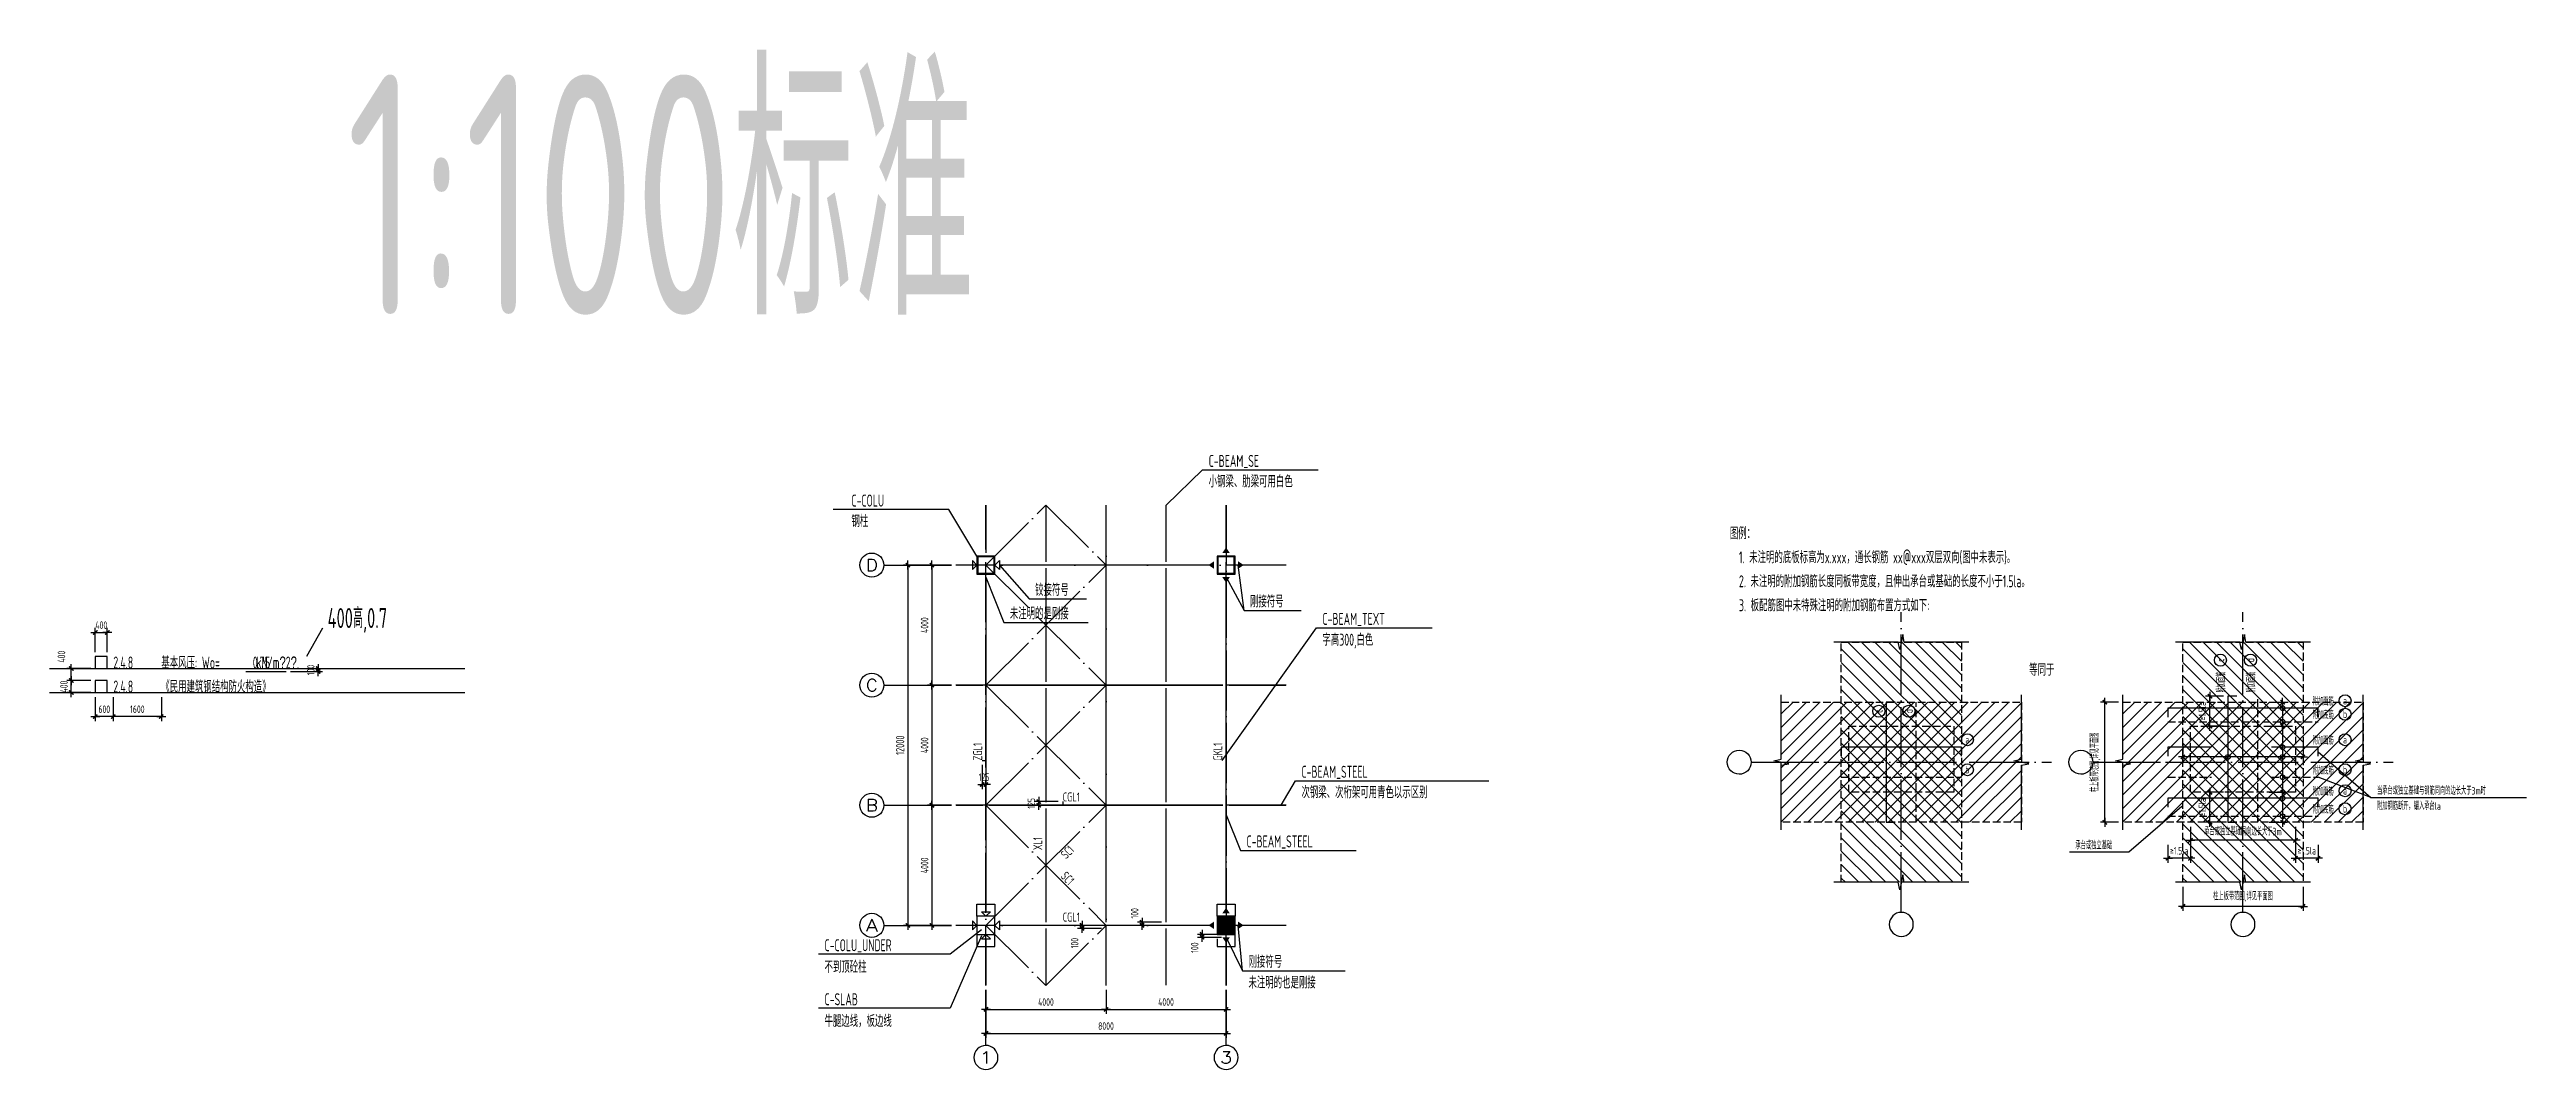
# Model space of a CAD drawing. Extents: x -469675 to 2400000, y -476501 to 2085364.
# Drawn here: x 158222 to 240739, y -249612 to -215639 of the extents above; entities that cross this region are included whole.
import ezdxf
from ezdxf.enums import TextEntityAlignment as Align

# ---------------------------------------------------------------- set-up
doc = ezdxf.new("R2010")
doc.units = 0
doc.header["$LTSCALE"] = 1000
doc.header["$MEASUREMENT"] = 0
for name, pattern in [('DASH', [0.35, 0.25, -0.1]), ('DOTE', [2.42, 2, -0.2, 0.02, -0.2]), ('PHANTOM2', [1.25, 0.625, -0.125, 0.125, -0.125, 0.125, -0.125])]:
    doc.linetypes.add(name, pattern=pattern)
doc.layers.get('0').update_dxf_attribs({"linetype": 'CONTINUOUS', "lineweight": 20})
doc.layers.get('Defpoints').update_dxf_attribs({"linetype": 'CONTINUOUS'})
for name, color, linetype in [('C-AXIS_DIM', 3, 'CONTINUOUS'), ('C-AXIS_DOTE', 1, 'DOTE'), ('C-BASE', 7, 'CONTINUOUS'), ('C-BEAM_SE', 3, 'DASH'), ('C-BEAM_STEEL', 4, 'PHANTOM2'), ('C-BEAM_TEXT', 200, 'CONTINUOUS'), ('C-COLU', 2, 'CONTINUOUS'), ('C-COLU_HATCH', 253, 'CONTINUOUS'), ('C-COLU_UNDER', 6, 'DASH'), ('C-DETAIL', 3, 'CONTINUOUS'), ('C-PLAN_TEXT', 3, 'CONTINUOUS'), ('C-SLAB', 7, 'CONTINUOUS'), ('C-SLAB_REIN', 40, 'CONTINUOUS'), ('C-SLAB_REIN_TEXT', 3, 'CONTINUOUS'), ('C-STEEL_BRACE', 2, 'DOTE'), ('C-项目填写', 20, 'CONTINUOUS')]:
    doc.layers.add(name, color=color, linetype=linetype)
doc.layers.add('C-对齐线', color=8, linetype='CONTINUOUS', plot=False)
doc.layers.add('C-注释', color=30, linetype='CONTINUOUS', plot=False)
doc.styles.add('COMPLEX', font='complex.shx', dxfattribs={"bigfont": 'gbhzfs.shx'})
doc.styles.add('DIM_FONT', font='gbxwxt.shx', dxfattribs={"width": 0.7, "bigfont": 'gbhzfs.shx'})
doc.styles.add('GBSTYLE', font='gbxwxt.shx', dxfattribs={"width": 0.7, "bigfont": 'gbhzfs.shx'})
doc.dimstyles.new('DIMN100', dxfattribs={"dimtxt": 280, "dimasz": 1, "dimexe": 150, "dimexo": 150, "dimgap": 120, "dimtad": 1, "dimdec": 0, "dimzin": 0, "dimdsep": 46, "dimtxsty": 'DIM_FONT', "dimblk": '_dimx', "dimcen": 0.09, "dimclrd": 3, "dimclre": 3, "dimclrt": 7, "dimazin": 0, "dimtfac": 1, "dimtdec": 0, "dimtix": 1, "dimtmove": 2, "dimatfit": 3, "dimldrblk": '_dimx', "dimfxl": 0, "dimtolj": 1, "dimtzin": 0, "dimarcsym": 0})
doc.dimstyles.new('XB DIMN100', dxfattribs={"dimtxt": 250, "dimasz": 1, "dimexe": 150, "dimexo": 150, "dimgap": 120, "dimtad": 1, "dimdec": 0, "dimzin": 0, "dimdsep": 46, "dimtxsty": 'DIM_FONT', "dimblk": '_dimx', "dimcen": 0.09, "dimclrd": 3, "dimclre": 3, "dimclrt": 7, "dimazin": 0, "dimtfac": 1, "dimtdec": 0, "dimtix": 1, "dimtmove": 2, "dimatfit": 3, "dimldrblk": '_dimx', "dimfxl": 0, "dimtolj": 1, "dimtzin": 0, "dimarcsym": 0})

msp = doc.modelspace()

# ---------------------------------------------------------------- texts
at = {"layer": 'C-BEAM_TEXT', "color": 7, "style": 'GBSTYLE', "width": 0.7}
for s, rotation, p in [('ZGL1', 90, (189292.6935, -239319.9852)), ('GKL1', 90, (197292.6935, -239319.9852)), ('XL1', 90, (191292.6935, -242302.6656)), ('SC1', 45.73409774, (192093.7213, -242622.9793)), ('SC1', 314.26590226, (191887.1516, -243200.4574))]:
    msp.add_text(s, height=300, rotation=rotation, dxfattribs=at).set_placement(p)
for p in [(191977.4597, -240686.0469), (191977.4597, -244686.0469)]:
    msp.add_text('CGL1', height=300, dxfattribs=at).set_placement(p)
at = {"layer": 'C-PLAN_TEXT', "style": 'GBSTYLE', "width": 0.7}
for s, p in [('图例：', (214200.1354, -231950.3773)), ('  1. 未注明的底板标高为x.xxx，通长钢筋%%160xx@xxx双层双向(图中未表示)。', (214200.002, -232750.3773)), ('  2. 未注明的附加钢筋长度同板带宽度，且伸出承台或基础的长度不小于1.5la。 ', (214199.8687, -233550.3772)), ('  3. 板配筋图中未特殊注明的附加钢筋布置方式如下: ', (214199.7354, -234350.3772))]:
    msp.add_text(s, height=400, dxfattribs=at).set_placement(p)
at = {"layer": 'C-PLAN_TEXT', "color": 3, "style": 'GBSTYLE', "width": 0.7}
for s, p in [('2.4.8', (160346.8415, -236257.2332)), ('基本风压: Wo=        kN/m%%1412%%142.', (161946.8415, -236257.2332)), ('2.4.8', (160346.8415, -237057.2332)), ('《民用建筑钢结构防火构造》', (161946.8415, -237057.2332))]:
    msp.add_text(s, height=400, dxfattribs=at).set_placement(p)
at = {"layer": 'C-PLAN_TEXT', "style": 'GBSTYLE', "width": 0.7}
msp.add_text('等同于', height=400, dxfattribs=at).set_placement((224590.991, -236275.9222), align=Align.MIDDLE)
at = {"layer": 'C-SLAB_REIN_TEXT', "style": 'GBSTYLE', "width": 0.7}
for p in [(230545.0039, -236707.8767), (231545.0039, -236707.8767)]:
    msp.add_text('附加面筋', height=250, rotation=90, dxfattribs=at).set_placement(p, align=Align.MIDDLE)
for s, p in [('附加面筋', (233965.6618, -237328.5346)), ('附加底筋', (233965.6618, -237778.5346)), ('附加面筋', (233965.6618, -238628.5346)), ('附加底筋', (233965.6618, -239628.5346)), ('附加面筋', (233965.6618, -240328.5346)), ('附加底筋', (233965.6618, -240928.5346))]:
    msp.add_text(s, height=250, dxfattribs=at).set_placement(p, align=Align.MIDDLE)
for s, p in [('附加钢筋断开，锚入承台la', (235759.3658, -240962.8332)), ('当承台或独立基础与钢筋同向的边长大于3m时', (235759.3658, -240454.9385)), ('承台或独立基础', (225712.5714, -242276.6745))]:
    msp.add_text(s, height=250, dxfattribs=at).set_placement(p)
at = {"layer": 'C-对齐线', "style": 'GBSTYLE', "width": 0.7}
msp.add_text('400高,0.7', height=666.66667, dxfattribs=at).set_placement((167485.953, -234909.1405))
at = {"layer": 'C-注释', "style": 'GBSTYLE', "width": 0.7}
msp.add_text('1:100标准', height=8000, rotation=0.000000032, dxfattribs=at).set_placement((168113.5359, -224471.3754))
for s, p in [('C-BEAM_SE', (196837.3421, -229542.0881)), ('小钢梁、肋梁可用白色', (196837.3421, -230223.9928)), ('C-COLU', (184937.3421, -230863.9928)), ('钢柱', (184937.3421, -231545.8976)), ('铰接符号', (191055.7678, -233837.4736)), ('未注明的是刚接', (190215.0842, -234621.5396)), ('刚接符号', (198215.0842, -234223.4687)), ('字高300,白色', (200627.3421, -235496.6244)), ('C-BEAM_TEXT', (200627.3421, -234803.9928)), ('C-BEAM_STEEL', (199928.8361, -239895.7833)), ('次钢梁、次桁架可用青色以示区别', (199928.8361, -240577.6881)), ('C-BEAM_STEEL', (198098.8361, -242215.7833)), ('C-COLU_UNDER', (184041.1463, -245674.1159)), ('刚接符号', (198165.0842, -246223.4687)), ('不到顶砼柱', (184041.1463, -246395.1895)), ('未注明的也是刚接', (198165.0842, -246916.1003)), ('C-SLAB', (184041.1463, -247474.7779)), ('牛腿边线，板边线', (184041.1463, -248195.8516))]:
    msp.add_text(s, height=400, dxfattribs=at).set_placement(p)
at = {"layer": 'C-项目填写', "color": 200, "style": 'GBSTYLE', "width": 0.7}
msp.add_text('0.75', height=400, dxfattribs=at).set_placement((164992.9695, -236257.2332))

# ---------------------------------------------------------------- blocks, each defined once
blk = doc.blocks.new('A$C60955BFE')
at = {"layer": 'C-PLAN_TEXT', "color": 7}
blk.add_lwpolyline([(-300, 0), (0, 0), (0, 300), (-300, 300)], close=True, dxfattribs=at)
blk = doc.blocks.new('_dimx')
blk.add_line((-150, 0), (150, 0))
at = {"const_width": 50}
blk.add_lwpolyline([(-70, -70), (70, 70)], dxfattribs=at)
blk = doc.blocks.new('*D279')
at = {"layer": 'C-对齐线', "color": 3, "lineweight": -2, "transparency": 16777216}
for p, q in [((159747, -237207), (159747, -238007)), ((160347, -237207), (160347, -238007)), ((159746, -237857), (159745, -237857)), ((160347, -237857), (159747, -237857)), ((160348, -237857), (160349, -237857))]:
    blk.add_line(p, q, dxfattribs=at)
at = {"layer": 'Defpoints', "color": 0, "transparency": 16777216}
for p in [(159747, -237057), (160347, -237057), (159747, -237857)]:
    blk.add_point(p, dxfattribs=at)
at = {"layer": 'C-对齐线', "color": 3, "lineweight": -2, "transparency": 16777216}
blk.add_blockref('_dimx', (159747, -237857), dxfattribs=at)
at = {"layer": 'C-对齐线', "color": 3, "lineweight": -2, "transparency": 16777216, "rotation": 180}
blk.add_blockref('_dimx', (160347, -237857), dxfattribs=at)
at = {"layer": 'C-对齐线', "color": 7, "transparency": 16777216, "insert": (160047, -237612), "char_height": 250, "attachment_point": 5, "style": 'DIM_FONT'}
blk.add_mtext('\\A1;600', dxfattribs=at)
blk = doc.blocks.new('*D280')
at = {"layer": 'C-对齐线', "color": 3, "lineweight": -2, "transparency": 16777216}
for p, q in [((160347, -237207), (160347, -238007)), ((161947, -237207), (161947, -238007)), ((161946, -237857), (160348, -237857))]:
    blk.add_line(p, q, dxfattribs=at)
at = {"layer": 'Defpoints', "color": 0, "transparency": 16777216}
for p in [(160347, -237057), (161947, -237057), (160347, -237857)]:
    blk.add_point(p, dxfattribs=at)
at = {"layer": 'C-对齐线', "color": 3, "lineweight": -2, "transparency": 16777216, "rotation": 180}
blk.add_blockref('_dimx', (160347, -237857), dxfattribs=at)
at = {"layer": 'C-对齐线', "color": 3, "lineweight": -2, "transparency": 16777216}
blk.add_blockref('_dimx', (161947, -237857), dxfattribs=at)
at = {"layer": 'C-对齐线', "color": 7, "transparency": 16777216, "insert": (161147, -237612), "char_height": 250, "attachment_point": 5, "style": 'DIM_FONT'}
blk.add_mtext('\\A1;1600', dxfattribs=at)
blk = doc.blocks.new('*D281')
at = {"layer": 'C-对齐线', "color": 3, "lineweight": -2, "transparency": 16777216}
for p, q in [((159597, -236657), (158797, -236657)), ((158947, -236656), (158947, -236655)), ((158947, -237057), (158947, -236657)), ((159597, -237057), (158797, -237057)), ((158947, -237058), (158947, -237059))]:
    blk.add_line(p, q, dxfattribs=at)
at = {"layer": 'Defpoints', "color": 0, "transparency": 16777216}
for p in [(158947, -236657), (159747, -236657), (159747, -237057)]:
    blk.add_point(p, dxfattribs=at)
at = {"layer": 'C-对齐线', "color": 3, "lineweight": -2, "transparency": 16777216}
for p, rotation in [((158947, -236657), 270), ((158947, -237057), 90)]:
    blk.add_blockref('_dimx', p, dxfattribs=dict(at, rotation=rotation))
at = {"layer": 'C-对齐线', "color": 7, "transparency": 16777216, "insert": (158702, -236857), "char_height": 250, "attachment_point": 5, "rotation": 90, "style": 'DIM_FONT'}
blk.add_mtext('\\A1;400', dxfattribs=at)
blk = doc.blocks.new('*D282')
at = {"layer": 'C-对齐线', "color": 3, "lineweight": -2, "transparency": 16777216}
for p, q in [((159746, -235057), (159745, -235057)), ((159747, -235707), (159747, -234907)), ((159747, -235057), (160147, -235057)), ((160147, -235707), (160147, -234907)), ((160148, -235057), (160149, -235057))]:
    blk.add_line(p, q, dxfattribs=at)
at = {"layer": 'Defpoints', "color": 0, "transparency": 16777216}
for p in [(160147, -235057), (159747, -235857), (160147, -235857)]:
    blk.add_point(p, dxfattribs=at)
at = {"layer": 'C-对齐线', "color": 3, "lineweight": -2, "transparency": 16777216}
blk.add_blockref('_dimx', (159747, -235057), dxfattribs=at)
at = {"layer": 'C-对齐线', "color": 3, "lineweight": -2, "transparency": 16777216, "rotation": 180}
blk.add_blockref('_dimx', (160147, -235057), dxfattribs=at)
at = {"layer": 'C-对齐线', "color": 7, "transparency": 16777216, "insert": (159947, -234812), "char_height": 250, "attachment_point": 5, "style": 'DIM_FONT'}
blk.add_mtext('\\A1;400', dxfattribs=at)
blk = doc.blocks.new('*D283')
at = {"layer": 'C-对齐线', "color": 3, "lineweight": -2, "transparency": 16777216}
for p, q in [((159597, -236257), (158797, -236257)), ((159597, -236657), (158797, -236657)), ((158947, -236656), (158947, -236258))]:
    blk.add_line(p, q, dxfattribs=at)
at = {"layer": 'Defpoints', "color": 0, "transparency": 16777216}
for p in [(158947, -236257), (159747, -236257), (159747, -236657)]:
    blk.add_point(p, dxfattribs=at)
at = {"layer": 'C-对齐线', "color": 3, "lineweight": -2, "transparency": 16777216}
for p, rotation in [((158947, -236257), 90), ((158947, -236657), 270)]:
    blk.add_blockref('_dimx', p, dxfattribs=dict(at, rotation=rotation))
at = {"layer": 'C-对齐线', "color": 7, "transparency": 16777216, "insert": (158620, -235862), "char_height": 250, "attachment_point": 5, "rotation": 90, "style": 'DIM_FONT'}
blk.add_mtext('\\A1;400', dxfattribs=at)
blk = doc.blocks.new('*D284')
at = {"layer": 'C-对齐线', "color": 3, "lineweight": -2, "transparency": 16777216}
for p, q in [((166254, -236257), (167321, -236257)), ((166254, -236357), (167321, -236357)), ((167171, -236256), (167171, -236255)), ((167171, -236357), (167171, -236257)), ((167171, -236358), (167171, -236359))]:
    blk.add_line(p, q, dxfattribs=at)
at = {"layer": 'Defpoints', "color": 0, "transparency": 16777216}
for p in [(166104, -236257), (166104, -236357), (167171, -236257)]:
    blk.add_point(p, dxfattribs=at)
at = {"layer": 'C-对齐线', "color": 3, "lineweight": -2, "transparency": 16777216}
for p, rotation in [((167171, -236257), 270), ((167171, -236357), 90)]:
    blk.add_blockref('_dimx', p, dxfattribs=dict(at, rotation=rotation))
at = {"layer": 'C-对齐线', "color": 7, "transparency": 16777216, "insert": (166926, -236307), "char_height": 250, "attachment_point": 5, "rotation": 90, "style": 'DIM_FONT'}
blk.add_mtext('\\A1;100', dxfattribs=at)
blk = doc.blocks.new('*D311')
at = {"layer": 'C-AXIS_DIM', "color": 3, "lineweight": -2, "transparency": 16777216}
for p, q in [((193418, -246961), (193418, -247761)), ((197418, -246961), (197418, -247761)), ((193419, -247611), (197417, -247611))]:
    blk.add_line(p, q, dxfattribs=at)
at = {"layer": 'Defpoints', "color": 0, "transparency": 16777216}
for p in [(193418, -246811), (197418, -246811), (197418, -247611)]:
    blk.add_point(p, dxfattribs=at)
at = {"layer": 'C-AXIS_DIM', "color": 3, "lineweight": -2, "transparency": 16777216, "rotation": 180}
blk.add_blockref('_dimx', (193418, -247611), dxfattribs=at)
at = {"layer": 'C-AXIS_DIM', "color": 3, "lineweight": -2, "transparency": 16777216}
blk.add_blockref('_dimx', (197418, -247611), dxfattribs=at)
at = {"layer": 'C-AXIS_DIM', "color": 7, "transparency": 16777216, "insert": (195418, -247366), "char_height": 250, "attachment_point": 5, "style": 'DIM_FONT'}
blk.add_mtext('\\A1;4000', dxfattribs=at)
blk = doc.blocks.new('*D312')
at = {"layer": 'C-AXIS_DIM', "color": 3, "lineweight": -2, "transparency": 16777216}
for p, q in [((189418, -246961), (189418, -247761)), ((193418, -246961), (193418, -247761)), ((189419, -247611), (193417, -247611))]:
    blk.add_line(p, q, dxfattribs=at)
at = {"layer": 'Defpoints', "color": 0, "transparency": 16777216}
for p in [(189418, -246811), (193418, -246811), (193418, -247611)]:
    blk.add_point(p, dxfattribs=at)
at = {"layer": 'C-AXIS_DIM', "color": 3, "lineweight": -2, "transparency": 16777216, "rotation": 180}
blk.add_blockref('_dimx', (189418, -247611), dxfattribs=at)
at = {"layer": 'C-AXIS_DIM', "color": 3, "lineweight": -2, "transparency": 16777216}
blk.add_blockref('_dimx', (193418, -247611), dxfattribs=at)
at = {"layer": 'C-AXIS_DIM', "color": 7, "transparency": 16777216, "insert": (191418, -247366), "char_height": 250, "attachment_point": 5, "style": 'DIM_FONT'}
blk.add_mtext('\\A1;4000', dxfattribs=at)
blk = doc.blocks.new('*D313')
at = {"layer": 'C-注释', "color": 3, "lineweight": -2, "transparency": 16777216}
for p, q in [((189292, -240120), (189291, -240120)), ((189293, -239470), (189293, -240270)), ((189293, -240120), (189418, -240120)), ((189418, -239470), (189418, -240270)), ((189419, -240120), (189420, -240120))]:
    blk.add_line(p, q, dxfattribs=at)
at = {"layer": 'Defpoints', "color": 0, "transparency": 16777216}
for p in [(189293, -239320), (189418, -239320), (189418, -240120)]:
    blk.add_point(p, dxfattribs=at)
at = {"layer": 'C-注释', "color": 3, "lineweight": -2, "transparency": 16777216}
blk.add_blockref('_dimx', (189293, -240120), dxfattribs=at)
at = {"layer": 'C-注释', "color": 3, "lineweight": -2, "transparency": 16777216, "rotation": 180}
blk.add_blockref('_dimx', (189418, -240120), dxfattribs=at)
at = {"layer": 'C-注释', "color": 7, "transparency": 16777216, "insert": (189355, -239875), "char_height": 250, "attachment_point": 5, "style": 'DIM_FONT'}
blk.add_mtext('\\A1;125', dxfattribs=at)
blk = doc.blocks.new('*D314')
at = {"layer": 'C-注释', "color": 3, "lineweight": -2, "transparency": 16777216}
for p, q in [((191827, -240686), (191027, -240686)), ((191827, -240811), (191027, -240811)), ((191177, -240685), (191177, -240684)), ((191177, -240686), (191177, -240811)), ((191177, -240812), (191177, -240813))]:
    blk.add_line(p, q, dxfattribs=at)
at = {"layer": 'Defpoints', "color": 0, "transparency": 16777216}
for p in [(191177, -240811), (191977, -240686), (191977, -240811)]:
    blk.add_point(p, dxfattribs=at)
at = {"layer": 'C-注释', "color": 3, "lineweight": -2, "transparency": 16777216}
for p, rotation in [((191177, -240686), 270), ((191177, -240811), 90)]:
    blk.add_blockref('_dimx', p, dxfattribs=dict(at, rotation=rotation))
at = {"layer": 'C-注释', "color": 7, "transparency": 16777216, "insert": (190932, -240749), "char_height": 250, "attachment_point": 5, "rotation": 90, "style": 'DIM_FONT'}
blk.add_mtext('\\A1;125', dxfattribs=at)
blk = doc.blocks.new('*D315')
at = {"layer": 'C-注释', "color": 3, "lineweight": -2, "transparency": 16777216}
for p, q in [((195268, -244711), (194468, -244711)), ((195268, -244811), (194468, -244811)), ((194618, -244710), (194618, -244709)), ((194618, -244711), (194618, -244811)), ((194618, -244812), (194618, -244813))]:
    blk.add_line(p, q, dxfattribs=at)
at = {"layer": 'Defpoints', "color": 0, "transparency": 16777216}
for p in [(194618, -244811), (195418, -244711), (195418, -244811)]:
    blk.add_point(p, dxfattribs=at)
at = {"layer": 'C-注释', "color": 3, "lineweight": -2, "transparency": 16777216}
for p, rotation in [((194618, -244711), 270), ((194618, -244811), 90)]:
    blk.add_blockref('_dimx', p, dxfattribs=dict(at, rotation=rotation))
at = {"layer": 'C-注释', "color": 7, "transparency": 16777216, "insert": (194373, -244411), "char_height": 250, "attachment_point": 5, "rotation": 90, "style": 'DIM_FONT'}
blk.add_mtext('\\A1;100', dxfattribs=at)
blk = doc.blocks.new('*D316')
at = {"layer": 'C-注释', "color": 3, "lineweight": -2, "transparency": 16777216}
for p, q in [((193268, -244811), (192468, -244811)), ((193268, -244911), (192468, -244911)), ((192618, -244810), (192618, -244809)), ((192618, -244811), (192618, -244911)), ((192618, -244912), (192618, -244913))]:
    blk.add_line(p, q, dxfattribs=at)
at = {"layer": 'Defpoints', "color": 0, "transparency": 16777216}
for p in [(192618, -244911), (193418, -244811), (193418, -244911)]:
    blk.add_point(p, dxfattribs=at)
at = {"layer": 'C-注释', "color": 3, "lineweight": -2, "transparency": 16777216}
for p, rotation in [((192618, -244811), 270), ((192618, -244911), 90)]:
    blk.add_blockref('_dimx', p, dxfattribs=dict(at, rotation=rotation))
at = {"layer": 'C-注释', "color": 7, "transparency": 16777216, "insert": (192373, -245404), "char_height": 250, "attachment_point": 5, "rotation": 90, "style": 'DIM_FONT'}
blk.add_mtext('\\A1;100', dxfattribs=at)
blk = doc.blocks.new('*D317')
at = {"layer": 'C-注释', "color": 3, "lineweight": -2, "transparency": 16777216}
for p, q in [((197268, -245111), (196468, -245111)), ((197268, -245211), (196468, -245211)), ((196618, -245110), (196618, -245109)), ((196618, -245111), (196618, -245211)), ((196618, -245212), (196618, -245213))]:
    blk.add_line(p, q, dxfattribs=at)
at = {"layer": 'Defpoints', "color": 0, "transparency": 16777216}
for p in [(196618, -245211), (197418, -245111), (197418, -245211)]:
    blk.add_point(p, dxfattribs=at)
at = {"layer": 'C-注释', "color": 3, "lineweight": -2, "transparency": 16777216}
for p, rotation in [((196618, -245111), 270), ((196618, -245211), 90)]:
    blk.add_blockref('_dimx', p, dxfattribs=dict(at, rotation=rotation))
at = {"layer": 'C-注释', "color": 7, "transparency": 16777216, "insert": (196373, -245554), "char_height": 250, "attachment_point": 5, "rotation": 90, "style": 'DIM_FONT'}
blk.add_mtext('\\A1;100', dxfattribs=at)
blk = doc.blocks.new('轴号')
at = {"layer": 'C-AXIS_DIM', "extrusion": (0, 0, -1)}
blk.add_ellipse((0, 0), major_axis=(-1, 400), ratio=1, start_param=1.574827287593684, end_param=7.858012594773271, dxfattribs=at)
at = {"layer": 'C-AXIS_DIM', "style": 'COMPLEX', "width": 1.166667}
blk.add_attdef('A', text='', height=400, dxfattribs=at).set_placement((-200, -200), (200, -200), align=Align.FIT)
blk = doc.blocks.new('*D318')
at = {"layer": 'C-AXIS_DIM', "color": 3, "lineweight": -2, "transparency": 16777216}
for p, q in [((189418, -247761), (189418, -248561)), ((197418, -247761), (197418, -248561)), ((189419, -248411), (197417, -248411))]:
    blk.add_line(p, q, dxfattribs=at)
at = {"layer": 'Defpoints', "color": 0, "transparency": 16777216}
for p in [(189418, -247611), (197418, -247611), (197418, -248411)]:
    blk.add_point(p, dxfattribs=at)
at = {"layer": 'C-AXIS_DIM', "color": 3, "lineweight": -2, "transparency": 16777216, "rotation": 180}
blk.add_blockref('_dimx', (189418, -248411), dxfattribs=at)
at = {"layer": 'C-AXIS_DIM', "color": 3, "lineweight": -2, "transparency": 16777216}
blk.add_blockref('_dimx', (197418, -248411), dxfattribs=at)
at = {"layer": 'C-AXIS_DIM', "color": 7, "transparency": 16777216, "insert": (193418, -248166), "char_height": 250, "attachment_point": 5, "style": 'DIM_FONT'}
blk.add_mtext('\\A1;8000', dxfattribs=at)
blk = doc.blocks.new('*D327')
at = {"layer": 'C-AXIS_DIM', "color": 3, "lineweight": -2, "transparency": 16777216}
for p, q in [((188268, -240811), (187468, -240811)), ((187618, -240812), (187618, -244810)), ((188268, -244811), (187468, -244811))]:
    blk.add_line(p, q, dxfattribs=at)
at = {"layer": 'Defpoints', "color": 0, "transparency": 16777216}
for p in [(188418, -240811), (187618, -244811), (188418, -244811)]:
    blk.add_point(p, dxfattribs=at)
at = {"layer": 'C-AXIS_DIM', "color": 3, "lineweight": -2, "transparency": 16777216}
for p, rotation in [((187618, -240811), 90), ((187618, -244811), 270)]:
    blk.add_blockref('_dimx', p, dxfattribs=dict(at, rotation=rotation))
at = {"layer": 'C-AXIS_DIM', "color": 7, "transparency": 16777216, "insert": (187373, -242811), "char_height": 250, "attachment_point": 5, "rotation": 90, "style": 'DIM_FONT'}
blk.add_mtext('\\A1;4000', dxfattribs=at)
blk = doc.blocks.new('*D328')
at = {"layer": 'C-AXIS_DIM', "color": 3, "lineweight": -2, "transparency": 16777216}
for p, q in [((187468, -232811), (186668, -232811)), ((186818, -232812), (186818, -244810)), ((187468, -244811), (186668, -244811))]:
    blk.add_line(p, q, dxfattribs=at)
at = {"layer": 'Defpoints', "color": 0, "transparency": 16777216}
for p in [(187618, -232811), (186818, -244811), (187618, -244811)]:
    blk.add_point(p, dxfattribs=at)
at = {"layer": 'C-AXIS_DIM', "color": 3, "lineweight": -2, "transparency": 16777216}
for p, rotation in [((186818, -232811), 90), ((186818, -244811), 270)]:
    blk.add_blockref('_dimx', p, dxfattribs=dict(at, rotation=rotation))
at = {"layer": 'C-AXIS_DIM', "color": 7, "transparency": 16777216, "insert": (186558, -238811), "char_height": 280, "attachment_point": 5, "rotation": 90, "style": 'DIM_FONT'}
blk.add_mtext('\\A1;12000', dxfattribs=at)
blk = doc.blocks.new('*D329')
at = {"layer": 'C-AXIS_DIM', "color": 3, "lineweight": -2, "transparency": 16777216}
for p, q in [((188268, -236811), (187468, -236811)), ((187618, -236812), (187618, -240810)), ((188268, -240811), (187468, -240811))]:
    blk.add_line(p, q, dxfattribs=at)
at = {"layer": 'Defpoints', "color": 0, "transparency": 16777216}
for p in [(188418, -236811), (187618, -240811), (188418, -240811)]:
    blk.add_point(p, dxfattribs=at)
at = {"layer": 'C-AXIS_DIM', "color": 3, "lineweight": -2, "transparency": 16777216}
for p, rotation in [((187618, -236811), 90), ((187618, -240811), 270)]:
    blk.add_blockref('_dimx', p, dxfattribs=dict(at, rotation=rotation))
at = {"layer": 'C-AXIS_DIM', "color": 7, "transparency": 16777216, "insert": (187373, -238811), "char_height": 250, "attachment_point": 5, "rotation": 90, "style": 'DIM_FONT'}
blk.add_mtext('\\A1;4000', dxfattribs=at)
blk = doc.blocks.new('*D330')
at = {"layer": 'C-AXIS_DIM', "color": 3, "lineweight": -2, "transparency": 16777216}
for p, q in [((188268, -232811), (187468, -232811)), ((187618, -232812), (187618, -236810)), ((188268, -236811), (187468, -236811))]:
    blk.add_line(p, q, dxfattribs=at)
at = {"layer": 'Defpoints', "color": 0, "transparency": 16777216}
for p in [(188418, -232811), (187618, -236811), (188418, -236811)]:
    blk.add_point(p, dxfattribs=at)
at = {"layer": 'C-AXIS_DIM', "color": 3, "lineweight": -2, "transparency": 16777216}
for p, rotation in [((187618, -232811), 90), ((187618, -236811), 270)]:
    blk.add_blockref('_dimx', p, dxfattribs=dict(at, rotation=rotation))
at = {"layer": 'C-AXIS_DIM', "color": 7, "transparency": 16777216, "insert": (187373, -234811), "char_height": 250, "attachment_point": 5, "rotation": 90, "style": 'DIM_FONT'}
blk.add_mtext('\\A1;4000', dxfattribs=at)
blk = doc.blocks.new('刚接符号')
at = {"layer": 'C-BEAM_STEEL', "color": 0}
blk.add_lwpolyline([(0, 0, 250, 50, 0), (150, 0, 50, 50, 0)], format="xyseb", dxfattribs=at)
blk = doc.blocks.new('钢筋号')
at = {"layer": 'C-SLAB_REIN_TEXT', "ltscale": 0.25}
blk.add_circle((0, 0), 200, dxfattribs=at)
at = {"layer": 'C-SLAB_REIN_TEXT', "ltscale": 0.25, "style": 'GBSTYLE', "width": 0.7}
blk.add_attdef('钢筋号', text='', height=250, rotation=360, dxfattribs=at).set_placement((0, 0), align=Align.MIDDLE)
blk = doc.blocks.new('*D431')
at = {"layer": 'C-SLAB_REIN_TEXT', "color": 3, "lineweight": -2, "transparency": 16777216}
for p, q in [((232166, -237379), (232766, -237379)), ((232616, -237380), (232616, -238178)), ((232166, -238179), (232766, -238179))]:
    blk.add_line(p, q, dxfattribs=at)
at = {"layer": 'Defpoints', "color": 0, "transparency": 16777216}
for p in [(232016, -237379), (232016, -238179), (232616, -238179)]:
    blk.add_point(p, dxfattribs=at)
at = {"layer": 'C-SLAB_REIN_TEXT', "color": 3, "lineweight": -2, "transparency": 16777216}
for p, rotation in [((232616, -237379), 90), ((232616, -238179), 270)]:
    blk.add_blockref('_dimx', p, dxfattribs=dict(at, rotation=rotation))
at = {"layer": 'C-SLAB_REIN_TEXT', "color": 7, "transparency": 16777216, "insert": (232371, -237779), "char_height": 250, "attachment_point": 5, "rotation": 90, "style": 'DIM_FONT'}
blk.add_mtext('\\A1;  ', dxfattribs=at)
blk = doc.blocks.new('*D432')
at = {"layer": 'C-SLAB_REIN_TEXT', "color": 3, "lineweight": -2, "transparency": 16777216}
for p, q in [((232166, -238179), (232766, -238179)), ((232616, -238180), (232616, -240378)), ((232166, -240379), (232766, -240379))]:
    blk.add_line(p, q, dxfattribs=at)
at = {"layer": 'Defpoints', "color": 0, "transparency": 16777216}
for p in [(232016, -238179), (232016, -240379), (232616, -240379)]:
    blk.add_point(p, dxfattribs=at)
at = {"layer": 'C-SLAB_REIN_TEXT', "color": 3, "lineweight": -2, "transparency": 16777216}
for p, rotation in [((232616, -238179), 90), ((232616, -240379), 270)]:
    blk.add_blockref('_dimx', p, dxfattribs=dict(at, rotation=rotation))
at = {"layer": 'C-SLAB_REIN_TEXT', "color": 7, "transparency": 16777216, "insert": (232371, -239279), "char_height": 250, "attachment_point": 5, "rotation": 90, "style": 'DIM_FONT'}
blk.add_mtext('\\A1;  ', dxfattribs=at)
blk = doc.blocks.new('*D433')
at = {"layer": 'C-SLAB_REIN_TEXT', "color": 3, "lineweight": -2, "transparency": 16777216}
for p, q in [((232166, -240379), (232766, -240379)), ((232616, -240380), (232616, -241378)), ((232166, -241379), (232766, -241379))]:
    blk.add_line(p, q, dxfattribs=at)
at = {"layer": 'Defpoints', "color": 0, "transparency": 16777216}
for p in [(232016, -240379), (232016, -241379), (232616, -241379)]:
    blk.add_point(p, dxfattribs=at)
at = {"layer": 'C-SLAB_REIN_TEXT', "color": 3, "lineweight": -2, "transparency": 16777216}
for p, rotation in [((232616, -240379), 90), ((232616, -241379), 270)]:
    blk.add_blockref('_dimx', p, dxfattribs=dict(at, rotation=rotation))
at = {"layer": 'C-SLAB_REIN_TEXT', "color": 7, "transparency": 16777216, "insert": (232371, -240879), "char_height": 250, "attachment_point": 5, "rotation": 90, "style": 'DIM_FONT'}
blk.add_mtext('\\A1;  ', dxfattribs=at)
blk = doc.blocks.new('*D434')
at = {"layer": 'C-SLAB_REIN_TEXT', "color": 3, "lineweight": -2, "transparency": 16777216}
for p, q in [((229545, -241529), (229545, -242129)), ((233045, -241529), (233045, -242129)), ((229544, -241979), (229543, -241979)), ((233045, -241979), (229545, -241979)), ((233046, -241979), (233047, -241979))]:
    blk.add_line(p, q, dxfattribs=at)
at = {"layer": 'Defpoints', "color": 0, "transparency": 16777216}
for p in [(229545, -241379), (233045, -241379), (229545, -241979)]:
    blk.add_point(p, dxfattribs=at)
at = {"layer": 'C-SLAB_REIN_TEXT', "color": 3, "lineweight": -2, "transparency": 16777216}
blk.add_blockref('_dimx', (229545, -241979), dxfattribs=at)
at = {"layer": 'C-SLAB_REIN_TEXT', "color": 3, "lineweight": -2, "transparency": 16777216, "rotation": 180}
blk.add_blockref('_dimx', (233045, -241979), dxfattribs=at)
at = {"layer": 'C-SLAB_REIN_TEXT', "color": 7, "transparency": 16777216, "insert": (231295, -241691), "char_height": 250, "attachment_point": 5, "style": 'DIM_FONT'}
blk.add_mtext('\\A1;承台或独立基础同向边长大于3m  ', dxfattribs=at)
blk = doc.blocks.new('*D435')
at = {"layer": 'C-SLAB_REIN_TEXT', "color": 3, "lineweight": -2, "transparency": 16777216}
for p, q in [((229295, -238751), (229295, -239351)), ((233294, -239201), (229296, -239201)), ((233295, -238751), (233295, -239351))]:
    blk.add_line(p, q, dxfattribs=at)
at = {"layer": 'Defpoints', "color": 0, "transparency": 16777216}
for p in [(229295, -238601), (229295, -239201), (233295, -238601)]:
    blk.add_point(p, dxfattribs=at)
at = {"layer": 'C-SLAB_REIN_TEXT', "color": 3, "lineweight": -2, "transparency": 16777216, "rotation": 180}
blk.add_blockref('_dimx', (229295, -239201), dxfattribs=at)
at = {"layer": 'C-SLAB_REIN_TEXT', "color": 3, "lineweight": -2, "transparency": 16777216}
blk.add_blockref('_dimx', (233295, -239201), dxfattribs=at)
at = {"layer": 'C-SLAB_REIN_TEXT', "color": 7, "transparency": 16777216, "insert": (231295, -238956), "char_height": 250, "attachment_point": 5, "style": 'DIM_FONT'}
blk.add_mtext('\\A1;  ', dxfattribs=at)
blk = doc.blocks.new('*D436')
at = {"layer": 'C-SLAB_REIN_TEXT', "color": 3, "lineweight": -2, "transparency": 16777216}
for p, q in [((229295, -243529), (229295, -244329)), ((233294, -244179), (229296, -244179)), ((233295, -243529), (233295, -244329))]:
    blk.add_line(p, q, dxfattribs=at)
at = {"layer": 'Defpoints', "color": 0, "transparency": 16777216}
for p in [(229295, -243379), (233295, -243379), (229295, -244179)]:
    blk.add_point(p, dxfattribs=at)
at = {"layer": 'C-SLAB_REIN_TEXT', "color": 3, "lineweight": -2, "transparency": 16777216, "rotation": 180}
blk.add_blockref('_dimx', (229295, -244179), dxfattribs=at)
at = {"layer": 'C-SLAB_REIN_TEXT', "color": 3, "lineweight": -2, "transparency": 16777216}
blk.add_blockref('_dimx', (233295, -244179), dxfattribs=at)
at = {"layer": 'C-SLAB_REIN_TEXT', "color": 7, "transparency": 16777216, "insert": (231295, -243874), "char_height": 250, "attachment_point": 5, "style": 'DIM_FONT'}
blk.add_mtext('\\A1;柱上板带范围,详见平面图  ', dxfattribs=at)
blk = doc.blocks.new('*D437')
at = {"layer": 'C-SLAB_REIN_TEXT', "color": 3, "lineweight": -2, "transparency": 16777216}
for p, q in [((227145, -237379), (226545, -237379)), ((226695, -241378), (226695, -237380)), ((227145, -241379), (226545, -241379))]:
    blk.add_line(p, q, dxfattribs=at)
at = {"layer": 'Defpoints', "color": 0, "transparency": 16777216}
for p in [(226695, -237379), (227295, -237379), (227295, -241379)]:
    blk.add_point(p, dxfattribs=at)
at = {"layer": 'C-SLAB_REIN_TEXT', "color": 3, "lineweight": -2, "transparency": 16777216}
for p, rotation in [((226695, -237379), 90), ((226695, -241379), 270)]:
    blk.add_blockref('_dimx', p, dxfattribs=dict(at, rotation=rotation))
at = {"layer": 'C-SLAB_REIN_TEXT', "color": 7, "transparency": 16777216, "insert": (226391, -239379), "char_height": 250, "attachment_point": 5, "rotation": 90, "style": 'DIM_FONT'}
blk.add_mtext('\\A1;柱上板带范围,详见平面图', dxfattribs=at)
blk = doc.blocks.new('*D438')
at = {"layer": 'C-SLAB_REIN_TEXT', "color": 3, "lineweight": -2, "transparency": 16777216}
for p, q in [((233044, -242579), (233043, -242579)), ((233045, -242129), (233045, -242729)), ((233795, -242579), (233045, -242579)), ((233795, -242129), (233795, -242729)), ((233796, -242579), (233797, -242579))]:
    blk.add_line(p, q, dxfattribs=at)
at = {"layer": 'Defpoints', "color": 0, "transparency": 16777216}
for p in [(233045, -241979), (233045, -242579), (233795, -241979)]:
    blk.add_point(p, dxfattribs=at)
at = {"layer": 'C-SLAB_REIN_TEXT', "color": 3, "lineweight": -2, "transparency": 16777216}
blk.add_blockref('_dimx', (233045, -242579), dxfattribs=at)
at = {"layer": 'C-SLAB_REIN_TEXT', "color": 3, "lineweight": -2, "transparency": 16777216, "rotation": 180}
blk.add_blockref('_dimx', (233795, -242579), dxfattribs=at)
at = {"layer": 'C-SLAB_REIN_TEXT', "color": 7, "transparency": 16777216, "insert": (233420, -242327), "char_height": 250, "attachment_point": 5, "style": 'DIM_FONT'}
blk.add_mtext('\\A1;≥1.5la  ', dxfattribs=at)
blk = doc.blocks.new('*D439')
at = {"layer": 'C-SLAB_REIN_TEXT', "color": 3, "lineweight": -2, "transparency": 16777216}
for p, q in [((230645, -237179), (230045, -237179)), ((230195, -237178), (230195, -237177)), ((230195, -238179), (230195, -237179)), ((230645, -238179), (230045, -238179)), ((230195, -238180), (230195, -238181))]:
    blk.add_line(p, q, dxfattribs=at)
at = {"layer": 'Defpoints', "color": 0, "transparency": 16777216}
for p in [(230195, -237179), (230795, -237179), (230795, -238179)]:
    blk.add_point(p, dxfattribs=at)
at = {"layer": 'C-SLAB_REIN_TEXT', "color": 3, "lineweight": -2, "transparency": 16777216}
for p, rotation in [((230195, -237179), 270), ((230195, -238179), 90)]:
    blk.add_blockref('_dimx', p, dxfattribs=dict(at, rotation=rotation))
at = {"layer": 'C-SLAB_REIN_TEXT', "color": 7, "transparency": 16777216, "insert": (229943, -237679), "char_height": 250, "attachment_point": 5, "rotation": 90, "style": 'DIM_FONT'}
blk.add_mtext('\\A1;≥1.5la  ', dxfattribs=at)
blk = doc.blocks.new('*D440')
at = {"layer": 'C-SLAB_REIN_TEXT', "color": 3, "lineweight": -2, "transparency": 16777216}
for p, q in [((228794, -242579), (228793, -242579)), ((228795, -242129), (228795, -242729)), ((229545, -242579), (228795, -242579)), ((229545, -242129), (229545, -242729)), ((229546, -242579), (229547, -242579))]:
    blk.add_line(p, q, dxfattribs=at)
at = {"layer": 'Defpoints', "color": 0, "transparency": 16777216}
for p in [(228795, -241979), (228795, -242579), (229545, -241979)]:
    blk.add_point(p, dxfattribs=at)
at = {"layer": 'C-SLAB_REIN_TEXT', "color": 3, "lineweight": -2, "transparency": 16777216}
blk.add_blockref('_dimx', (228795, -242579), dxfattribs=at)
at = {"layer": 'C-SLAB_REIN_TEXT', "color": 3, "lineweight": -2, "transparency": 16777216, "rotation": 180}
blk.add_blockref('_dimx', (229545, -242579), dxfattribs=at)
at = {"layer": 'C-SLAB_REIN_TEXT', "color": 7, "transparency": 16777216, "insert": (229170, -242327), "char_height": 250, "attachment_point": 5, "style": 'DIM_FONT'}
blk.add_mtext('\\A1;≥1.5la  ', dxfattribs=at)
blk = doc.blocks.new('*D441')
at = {"layer": 'C-SLAB_REIN_TEXT', "color": 3, "lineweight": -2, "transparency": 16777216}
for p, q in [((230645, -240379), (230045, -240379)), ((230195, -240378), (230195, -240377)), ((230195, -241379), (230195, -240379)), ((230645, -241379), (230045, -241379)), ((230195, -241380), (230195, -241381))]:
    blk.add_line(p, q, dxfattribs=at)
at = {"layer": 'Defpoints', "color": 0, "transparency": 16777216}
for p in [(230195, -240379), (230795, -240379), (230795, -241379)]:
    blk.add_point(p, dxfattribs=at)
at = {"layer": 'C-SLAB_REIN_TEXT', "color": 3, "lineweight": -2, "transparency": 16777216}
for p, rotation in [((230195, -240379), 270), ((230195, -241379), 90)]:
    blk.add_blockref('_dimx', p, dxfattribs=dict(at, rotation=rotation))
at = {"layer": 'C-SLAB_REIN_TEXT', "color": 7, "transparency": 16777216, "insert": (229943, -240879), "char_height": 250, "attachment_point": 5, "rotation": 90, "style": 'DIM_FONT'}
blk.add_mtext('\\A1;≥1.5la  ', dxfattribs=at)

# ---------------------------------------------------------------- dimensions: what is measured, and where the dimension line sits
at = {"layer": 'C-AXIS_DIM'}
for base, p1, p2, angle, dimstyle, picture, middle in [((186817.6935, -244811.0469), (187617.6935, -232811.0469), (187617.6935, -244811.0469), 90, 'DIMN100', '*D328', (186557.6935, -238811.0469)), ((187617.6935, -236811.0469), (188417.6935, -232811.0469), (188417.6935, -236811.0469), 90, 'XB DIMN100', '*D330', (187372.6935, -234811.0469)), ((187617.6935, -240811.0469), (188417.6935, -236811.0469), (188417.6935, -240811.0469), 90, 'XB DIMN100', '*D329', (187372.6935, -238811.0469)), ((187617.6935, -244811.0469), (188417.6935, -240811.0469), (188417.6935, -244811.0469), 90, 'XB DIMN100', '*D327', (187372.6935, -242811.0469)), ((193417.6935, -247611.0469), (189417.6935, -246811.0469), (193417.6935, -246811.0469), 180, 'XB DIMN100', '*D312', (191417.6935, -247366.0469)), ((197417.6935, -247611.0469), (193417.6935, -246811.0469), (197417.6935, -246811.0469), 180, 'XB DIMN100', '*D311', (195417.6935, -247366.0469)), ((197417.6935, -248411.0469), (189417.6935, -247611.0469), (197417.6935, -247611.0469), 180, 'XB DIMN100', '*D318', (193417.6935, -248166.0469))]:
    dim = msp.add_linear_dim(base=base, p1=p1, p2=p2, angle=angle, dimstyle=dimstyle, dxfattribs=at)
    dim.commit()
    dim.dimension.update_dxf_attribs({"geometry": picture, "text_midpoint": middle})
at = {"layer": 'C-SLAB_REIN_TEXT'}
for base, p1, p2, angle, text, picture, middle in [((226695.0039, -237378.5346), (227295.0039, -241378.5346), (227295.0039, -237378.5346), 270, '柱上板带范围,详见平面图', '*D437', (226390.6681, -239378.5346)), ((230195.0039, -237178.5346), (230795.0039, -238178.5346), (230795.0039, -237178.5346), 270, '≥1.5la  ', '*D439', (229943.425, -237678.5346)), ((232615.8364, -238178.5346), (232015.8364, -237378.5346), (232015.8364, -238178.5346), 90, '  ', '*D431', (232370.8364, -237778.5346)), ((232615.8364, -240378.5346), (232015.8364, -238178.5346), (232015.8364, -240378.5346), 90, '  ', '*D432', (232370.8364, -239278.5346)), ((230195.0039, -240378.5346), (230795.0039, -241378.5346), (230795.0039, -240378.5346), 270, '≥1.5la  ', '*D441', (229943.425, -240878.5346)), ((232615.8364, -241378.5346), (232015.8364, -240378.5346), (232015.8364, -241378.5346), 90, '  ', '*D433', (232370.8364, -240878.5346))]:
    dim = msp.add_linear_dim(base=base, p1=p1, p2=p2, angle=angle, text=text, dimstyle='XB DIMN100', dxfattribs=at)
    dim.commit()
    dim.dimension.update_dxf_attribs({"geometry": picture, "text_midpoint": middle})
for base, p1, p2, text, picture, middle in [((229295.0039, -239200.6515), (233295.0039, -238600.6515), (229295.0039, -238600.6515), '  ', '*D435', (231295.0039, -238955.6515)), ((229545.0039, -241978.5346), (233045.0039, -241378.5346), (229545.0039, -241378.5346), '承台或独立基础同向边长大于3m  ', '*D434', (231295.0039, -241691.4293)), ((228795.0039, -242578.5346), (229545.0039, -241978.5346), (228795.0039, -241978.5346), '≥1.5la  ', '*D440', (229170.0039, -242326.9556)), ((233045.0039, -242578.5346), (233795.0039, -241978.5346), (233045.0039, -241978.5346), '≥1.5la  ', '*D438', (233420.0039, -242326.9556)), ((229295.0039, -244178.5346), (233295.0039, -243378.5346), (229295.0039, -243378.5346), '柱上板带范围,详见平面图  ', '*D436', (231295.0039, -243874.1987))]:
    dim = msp.add_linear_dim(base=base, p1=p1, p2=p2, text=text, dimstyle='XB DIMN100', dxfattribs=at)
    dim.commit()
    dim.dimension.update_dxf_attribs({"geometry": picture, "text_midpoint": middle})
at = {"layer": 'C-对齐线'}
for base, p1, p2, angle, picture, middle in [((160146.8415, -235057.2332), (159746.8415, -235857.2332), (160146.8415, -235857.2332), 180, '*D282', (159946.8415, -234812.2332)), ((158946.8415, -236657.2332), (159746.8415, -237057.2332), (159746.8415, -236657.2332), 270, '*D281', (158701.8415, -236857.2332)), ((167170.7896, -236257.2332), (166104.1229, -236357.2332), (166104.1229, -236257.2332), 270, '*D284', (166925.7896, -236307.2332))]:
    dim = msp.add_linear_dim(base=base, p1=p1, p2=p2, angle=angle, dimstyle='XB DIMN100', dxfattribs=at)
    dim.commit()
    dim.dimension.update_dxf_attribs({"geometry": picture, "text_midpoint": middle})
dim = msp.add_linear_dim(base=(158946.8415, -236257.2332), p1=(159746.8415, -236657.2332), p2=(159746.8415, -236257.2332), angle=270, dimstyle='XB DIMN100', dxfattribs=at)
dim.commit()
dim.dimension.update_dxf_attribs({"geometry": '*D283', "text_midpoint": (158620.1749, -235862.4117), "dimtype": 160})
for base, p1, p2, picture, middle in [((159746.8415, -237857.2332), (160346.8415, -237057.2332), (159746.8415, -237057.2332), '*D279', (160046.8415, -237612.2332)), ((160346.8415, -237857.2332), (161946.8415, -237057.2332), (160346.8415, -237057.2332), '*D280', (161146.8415, -237612.2332))]:
    dim = msp.add_linear_dim(base=base, p1=p1, p2=p2, dimstyle='XB DIMN100', dxfattribs=at)
    dim.commit()
    dim.dimension.update_dxf_attribs({"geometry": picture, "text_midpoint": middle})
at = {"layer": 'C-注释'}
for base, p1, p2, angle, picture, middle in [((189417.6935, -240119.9852), (189292.6935, -239319.9852), (189417.6935, -239319.9852), 180, '*D313', (189355.1935, -239874.9852)), ((191177.4597, -240811.0469), (191977.4597, -240686.0469), (191977.4597, -240811.0469), 90, '*D314', (190932.4597, -240748.5469))]:
    dim = msp.add_linear_dim(base=base, p1=p1, p2=p2, angle=angle, dimstyle='XB DIMN100', dxfattribs=at)
    dim.commit()
    dim.dimension.update_dxf_attribs({"geometry": picture, "text_midpoint": middle})
for base, p1, p2, picture, middle in [((194617.6935, -244811.0469), (195417.6935, -244711.0469), (195417.6935, -244811.0469), '*D315', (194372.6935, -244411.0469)), ((192617.6935, -244911.0469), (193417.6935, -244811.0469), (193417.6935, -244911.0469), '*D316', (192372.6935, -245403.9928)), ((196617.6935, -245211.0469), (197417.6935, -245111.0469), (197417.6935, -245211.0469), '*D317', (196372.6935, -245553.9928))]:
    dim = msp.add_linear_dim(base=base, p1=p1, p2=p2, angle=90, dimstyle='XB DIMN100', dxfattribs=at)
    dim.commit()
    dim.dimension.update_dxf_attribs({"geometry": picture, "text_midpoint": middle, "dimtype": 160})

# ---------------------------------------------------------------- hatches: boundary and pattern name
at = {"layer": 'C-SLAB_REIN_TEXT', "linetype": 'Continuous'}
h = msp.add_hatch(dxfattribs=at)
h.set_pattern_fill('ANSI31', color=8, scale=200, angle=90, style=0)
h.set_pattern_definition([(135, (0.002, -4671), (-224.5064, -224.5064), [])])
h.paths.add_polyline_path([(217912.9469, -235378.5346), (221912.9469, -235378.5346), (221912.9469, -243378.5346), (217912.9469, -243378.5346)])
h = msp.add_hatch(dxfattribs=at)
h.set_pattern_fill('ANSI31', color=8, scale=200, angle=90, style=0)
h.set_pattern_definition([(135, (11382.06, -4671), (-224.5064, -224.5064), [])])
h.paths.add_polyline_path([(229295.0039, -235378.5346), (233295.0039, -235378.5346), (233295.0039, -243378.5346), (229295.0039, -243378.5346)])
h = msp.add_hatch(dxfattribs=at)
h.set_pattern_fill('ANSI31', color=8, scale=200, style=0)
h.set_pattern_definition([(45, (0.002, -4671), (-224.5064, 224.5064), [])])
h.paths.add_polyline_path([(215912.9469, -237378.5346), (223912.9469, -237378.5346), (223912.9469, -241378.5346), (215912.9469, -241378.5346)])
h = msp.add_hatch(dxfattribs=at)
h.set_pattern_fill('ANSI31', color=8, scale=200, style=0)
h.set_pattern_definition([(45, (11382.06, -4671), (-224.5064, 224.5064), [])])
h.paths.add_polyline_path([(227295.0039, -237378.5346), (235295.0039, -237378.5346), (235295.0039, -241378.5346), (227295.0039, -241378.5346)])

# ---------------------------------------------------------------- linework, layer by layer
at = {"layer": 'C-AXIS_DIM'}
for p, q in [((186017.6935, -232811.0469), (188267.6935, -232811.0469)), ((186017.6935, -236811.0469), (188267.6935, -236811.0469)), ((186017.6935, -240811.0469), (188267.6935, -240811.0469)), ((186017.6935, -244811.0469), (188267.6935, -244811.0469)), ((189417.6935, -248811.0469), (189417.6935, -246961.0469)), ((197417.6935, -248811.0469), (197417.6935, -246961.0469))]:
    msp.add_line(p, q, dxfattribs=at)
at = {"layer": 'C-AXIS_DOTE'}
for p, q in [((189417.6935, -246811.0469), (189417.6935, -230811.0469)), ((193417.6935, -246811.0469), (193417.6935, -230811.0469)), ((197417.6935, -246811.0469), (197417.6935, -230811.0469)), ((197417.6935, -230811.0469), (197417.6935, -246811.0469)), ((199417.6935, -232811.0469), (188417.6935, -232811.0469)), ((219912.9469, -244378.5346), (219912.9469, -234378.5346)), ((231295.0039, -244378.5346), (231295.0039, -234378.5346)), ((199417.6935, -236811.0469), (188417.6935, -236811.0469)), ((214912.9469, -239378.5346), (224912.9469, -239378.5346)), ((226295.0039, -239378.5346), (236295.0039, -239378.5346)), ((199417.6935, -240811.0469), (188417.6935, -240811.0469)), ((199417.6935, -244811.0469), (188417.6935, -244811.0469))]:
    msp.add_line(p, q, dxfattribs=at)
at = {"layer": 'C-BASE', "linetype": 'DASH'}
for points in [[(218162.9469, -238178.5346), (221662.9469, -238178.5346), (221662.9469, -240378.5346), (218162.9469, -240378.5346)], [(229545.0039, -238178.5346), (233045.0039, -238178.5346), (233045.0039, -240378.5346), (229545.0039, -240378.5346)]]:
    msp.add_lwpolyline(points, close=True, dxfattribs=at)
at = {"layer": 'C-BEAM_SE', "color": 7, "linetype": 'Continuous', "const_width": 50}
for points in [[(191417.6935, -230811.0469), (191417.6935, -232711.0469)], [(193417.6935, -230811.0469), (193417.6935, -232711.0469)], [(195417.6935, -230811.0469), (195417.6935, -232711.0469)], [(191417.6935, -236711.0469), (191417.6935, -232911.0469)], [(193417.6935, -236711.0469), (193417.6935, -232911.0469)], [(195417.6935, -236711.0469), (195417.6935, -232911.0469)], [(191417.6935, -240711.0469), (191417.6935, -236911.0469)], [(193417.6935, -240711.0469), (193417.6935, -236911.0469)], [(195417.6935, -240711.0469), (195417.6935, -236911.0469)], [(191417.6935, -240911.0469), (191417.6935, -244711.0469)], [(193417.6935, -240911.0469), (193417.6935, -244711.0469)], [(195417.6935, -240911.0469), (195417.6935, -244711.0469)], [(191417.6935, -246811.0469), (191417.6935, -244911.0469)], [(193417.6935, -246811.0469), (193417.6935, -244911.0469)], [(195417.6935, -246811.0469), (195417.6935, -244911.0469)]]:
    msp.add_lwpolyline(points, dxfattribs=at)
at = {"layer": 'C-BEAM_STEEL', "color": 6, "linetype": 'Continuous', "const_width": 50}
for points in [[(189417.6935, -230811.0469), (189417.6935, -232411.0469)], [(197417.6935, -230811.0469), (197417.6935, -232411.0469)], [(189417.6935, -233211.0469), (189417.6935, -244361.0469)], [(197417.6935, -233211.0469), (197417.6935, -244411.0469)], [(189417.6935, -246811.0469), (189417.6935, -245261.0469)], [(197417.6935, -246811.0469), (197417.6935, -245211.0469)]]:
    msp.add_lwpolyline(points, dxfattribs=at)
at = {"layer": 'C-BEAM_STEEL', "color": 4, "linetype": 'Continuous'}
for points in [[(189117.6935, -232811.0469), (188967.6935, -232661.0469), (188967.6935, -232961.0469), (189117.6935, -232811.0469)], [(189717.6935, -232811.0469), (189867.6935, -232661.0469), (189867.6935, -232961.0469), (189717.6935, -232811.0469)], [(189117.6935, -244811.0469), (188967.6935, -244661.0469), (188967.6935, -244961.0469), (189117.6935, -244811.0469)], [(189417.6935, -244511.0469), (189267.6935, -244361.0469), (189567.6935, -244361.0469), (189417.6935, -244511.0469)], [(189717.6935, -244811.0469), (189867.6935, -244661.0469), (189867.6935, -244961.0469), (189717.6935, -244811.0469)], [(189417.6935, -245111.0469), (189267.6935, -245261.0469), (189567.6935, -245261.0469), (189417.6935, -245111.0469)]]:
    msp.add_lwpolyline(points, dxfattribs=at)
at = {"layer": 'C-BEAM_STEEL', "color": 4, "linetype": 'Continuous', "const_width": 50}
for points in [[(188417.6935, -232811.0469), (188967.6935, -232811.0469)], [(189867.6935, -232811.0469), (197017.6935, -232811.0469)], [(198417.6935, -232811.0469), (197817.6935, -232811.0469)], [(188417.6935, -236811.0469), (189317.6935, -236811.0469)], [(189517.6935, -236811.0469), (197317.6935, -236811.0469)], [(197517.6935, -236811.0469), (199417.6935, -236811.0469)], [(188417.6935, -240811.0469), (189317.6935, -240811.0469)], [(189517.6935, -240811.0469), (197317.6935, -240811.0469)], [(197517.6935, -240811.0469), (199417.6935, -240811.0469)], [(188417.6935, -244811.0469), (188967.6935, -244811.0469)], [(189867.6935, -244811.0469), (197017.6935, -244811.0469)], [(198417.6935, -244811.0469), (197817.6935, -244811.0469)]]:
    msp.add_lwpolyline(points, dxfattribs=at)
at = {"layer": 'C-COLU', "linetype": 'Continuous'}
for points in [[(189117.6935, -233111.0469), (189717.6935, -233111.0469), (189717.6935, -232511.0469), (189117.6935, -232511.0469)], [(189147.6935, -233081.0469), (189687.6935, -233081.0469), (189687.6935, -232541.0469), (189147.6935, -232541.0469)], [(197117.6935, -233111.0469), (197717.6935, -233111.0469), (197717.6935, -232511.0469), (197117.6935, -232511.0469)], [(197147.6935, -233081.0469), (197687.6935, -233081.0469), (197687.6935, -232541.0469), (197147.6935, -232541.0469)], [(197117.6935, -245111.0469), (197717.6935, -245111.0469), (197717.6935, -244511.0469), (197117.6935, -244511.0469)]]:
    msp.add_lwpolyline(points, close=True, dxfattribs=at)
at = {"layer": 'C-COLU_HATCH'}
msp.add_solid([(197117.6935, -244511.0469), (197717.6935, -244511.0469), (197117.6935, -245111.0469), (197717.6935, -245111.0469)], dxfattribs=at)
at = {"layer": 'C-COLU_UNDER', "linetype": 'Continuous'}
msp.add_lwpolyline([(189117.6935, -245111.0469), (189717.6935, -245111.0469), (189717.6935, -244511.0469), (189117.6935, -244511.0469)], close=True, dxfattribs=at)
at = {"layer": 'C-DETAIL', "color": 1}
for points in [[(222162.9469, -235378.5346), (220012.9469, -235378.5346), (219962.9469, -235128.5346), (219862.9469, -235628.5346), (219812.9469, -235378.5346), (217662.9469, -235378.5346)], [(233545.0039, -235378.5346), (231395.0039, -235378.5346), (231345.0039, -235128.5346), (231245.0039, -235628.5346), (231195.0039, -235378.5346), (229045.0039, -235378.5346)], [(215912.9469, -241628.5346), (215912.9469, -239478.5346), (216162.9469, -239428.5346), (215662.9469, -239328.5346), (215912.9469, -239278.5346), (215912.9469, -237128.5346)], [(223912.9469, -241628.5346), (223912.9469, -239478.5346), (224162.9469, -239428.5346), (223662.9469, -239328.5346), (223912.9469, -239278.5346), (223912.9469, -237128.5346)], [(227295.0039, -241628.5346), (227295.0039, -239478.5346), (227545.0039, -239428.5346), (227045.0039, -239328.5346), (227295.0039, -239278.5346), (227295.0039, -237128.5346)], [(235295.0039, -241628.5346), (235295.0039, -239478.5346), (235545.0039, -239428.5346), (235045.0039, -239328.5346), (235295.0039, -239278.5346), (235295.0039, -237128.5346)], [(222162.9469, -243378.5346), (220012.9469, -243378.5346), (219962.9469, -243128.5346), (219862.9469, -243628.5346), (219812.9469, -243378.5346), (217662.9469, -243378.5346)], [(233545.0039, -243378.5346), (231395.0039, -243378.5346), (231345.0039, -243128.5346), (231245.0039, -243628.5346), (231195.0039, -243378.5346), (229045.0039, -243378.5346)]]:
    msp.add_lwpolyline(points, dxfattribs=at)
at = {"layer": 'C-PLAN_TEXT', "color": 1}
msp.add_line((164761.4568, -236357.2332), (166104.1229, -236357.2332), dxfattribs=at)
at = {"layer": 'C-PLAN_TEXT'}
for p, q in [((214912.9469, -239378.5346), (217162.9469, -239378.5346)), ((226295.0039, -239378.5346), (228545.0039, -239378.5346)), ((219912.9469, -244378.5346), (219912.9469, -242528.5346)), ((231295.0039, -244378.5346), (231295.0039, -242528.5346))]:
    msp.add_line(p, q, dxfattribs=at)
at = {"layer": 'C-SLAB'}
for points in [[(189117.6935, -244511.0469), (189117.6935, -244111.0469), (189717.6935, -244111.0469), (189717.6935, -244511.0469)], [(197117.6935, -244511.0469), (197117.6935, -244111.0469), (197717.6935, -244111.0469), (197717.6935, -244511.0469)], [(189117.6935, -245111.0469), (189117.6935, -245511.0469), (189717.6935, -245511.0469), (189717.6935, -245111.0469)], [(197117.6935, -245261.0469), (197117.6935, -245511.0469), (197717.6935, -245511.0469), (197717.6935, -245111.0469)]]:
    msp.add_lwpolyline(points, dxfattribs=at)
at = {"layer": 'C-SLAB_REIN', "flags": 128}
for points in [[(219712.9469, -237378.5346), (219412.9469, -237378.5346), (219412.9469, -241378.5346), (219712.9469, -241378.5346)], [(233795.0039, -237878.5346), (233795.0039, -237578.5346), (228795.0039, -237578.5346), (228795.0039, -237878.5346)], [(231095.0039, -237178.5346), (230795.0039, -237178.5346), (230795.0039, -241378.5346), (231095.0039, -241378.5346)], [(221912.9469, -239178.5346), (221912.9469, -238878.5346), (217912.9469, -238878.5346), (217912.9469, -239178.5346)], [(230245.0039, -238878.5346), (228795.0039, -238878.5346), (228795.0039, -239178.5346)], [(233795.0039, -239178.5346), (233795.0039, -238878.5346), (232245.0039, -238878.5346)], [(233795.0039, -240878.5346), (233795.0039, -240578.5346), (228795.0039, -240578.5346), (228795.0039, -240878.5346)]]:
    msp.add_lwpolyline(points, dxfattribs=at)
at = {"layer": 'C-SLAB_REIN', "linetype": 'DASH', "flags": 128}
for points in [[(220412.9469, -241378.5346), (220412.9469, -237378.5346)], [(231795.0039, -241378.5346), (231795.0039, -237178.5346)], [(228795.0039, -238028.5346), (233795.0039, -238028.5346)], [(217912.9469, -239878.5346), (221912.9469, -239878.5346)], [(228795.0039, -239878.5346), (230247.9676, -239878.5346)], [(232245.0039, -239878.5346), (233795.0039, -239878.5346)], [(228795.0039, -241178.5346), (233795.0039, -241178.5346)]]:
    msp.add_lwpolyline(points, dxfattribs=at)
at = {"layer": 'C-SLAB_REIN_TEXT'}
msp.add_line((235559.3658, -240554.9385), (233795.0039, -239878.5346), dxfattribs=at)
at = {"layer": 'C-SLAB_REIN_TEXT', "color": 8, "linetype": 'DASH'}
for points in [[(217912.9469, -235378.5346), (221912.9469, -235378.5346), (221912.9469, -243378.5346), (217912.9469, -243378.5346)], [(229295.0039, -235378.5346), (233295.0039, -235378.5346), (233295.0039, -243378.5346), (229295.0039, -243378.5346)], [(215912.9469, -237378.5346), (223912.9469, -237378.5346), (223912.9469, -241378.5346), (215912.9469, -241378.5346)], [(227295.0039, -237378.5346), (235295.0039, -237378.5346), (235295.0039, -241378.5346), (227295.0039, -241378.5346)]]:
    msp.add_lwpolyline(points, close=True, dxfattribs=at)
at = {"layer": 'C-SLAB_REIN_TEXT', "flags": 128}
for points in [[(233795.0039, -239028.5346), (235559.3658, -240554.9385), (240738.996, -240554.9385)], [(229255.245, -240850.2706), (227490.8831, -242376.6745), (225512.5714, -242376.6745)]]:
    msp.add_lwpolyline(points, dxfattribs=at)
at = {"layer": 'C-SLAB_REIN_TEXT'}
for centre in [(232615.8364, -237578.5346), (232615.8364, -238028.5346), (230795.0039, -239200.6515), (232615.8364, -238878.5346), (232615.8364, -239200.6515), (232615.8364, -239878.5346), (232615.8364, -240578.5346), (232615.8364, -241178.5346)]:
    msp.add_circle(centre, 80, dxfattribs=at)
at = {"layer": 'C-STEEL_BRACE'}
for p, q in [((189417.6935, -232811.0469), (191417.6935, -230811.0469)), ((191417.6935, -230811.0469), (193417.6935, -232811.0469)), ((189417.6935, -236811.0469), (193417.6935, -232811.0469)), ((189417.6935, -232811.0469), (193417.6935, -236811.0469)), ((189417.6935, -236811.0469), (193417.6935, -240811.0469)), ((189417.6935, -240811.0469), (193417.6935, -236811.0469)), ((189417.6935, -244811.0469), (193417.6935, -240811.0469)), ((189417.6935, -240811.0469), (193417.6935, -244811.0469)), ((189417.6935, -244811.0469), (191417.6935, -246811.0469)), ((191417.6935, -246811.0469), (193417.6935, -244811.0469))]:
    msp.add_line(p, q, dxfattribs=at)
at = {"layer": 'C-对齐线'}
for p, q in [((166788.4121, -235847.2043), (167330.4339, -234904.0261)), ((158222.3304, -236257.2332), (172058.8776, -236257.2332)), ((158222.3304, -237057.2332), (172058.8776, -237057.2332))]:
    msp.add_line(p, q, dxfattribs=at)
at = {"layer": 'C-注释'}
for p, q in [((198015.0842, -234323.4687), (197817.6935, -232811.0469)), ((189292.6935, -239319.9852), (189417.6935, -239319.9852)), ((191977.4597, -240686.0469), (191977.4597, -240811.0469)), ((197965.0842, -246323.4687), (197817.6935, -244811.0469))]:
    msp.add_line(p, q, dxfattribs=at)
at = {"layer": 'C-注释', "flags": 128}
for points in [[(195417.6935, -230811.0469), (196637.3421, -229642.0881), (200490.261, -229642.0881)], [(189117.6935, -232511.0469), (188177.3421, -230963.9928), (184324.4232, -230963.9928)], [(189417.6935, -233211.0469), (190015.0842, -234721.5396), (192822.9722, -234721.5396)], [(189867.6935, -232811.0469), (190855.7678, -233937.4736), (192764.6351, -233937.4736)], [(197417.6935, -233211.0469), (198015.0842, -234323.4687), (199923.9516, -234323.4687)], [(197292.6935, -239319.9852), (200427.3421, -234903.9928), (204280.261, -234903.9928)], [(199247.6935, -240811.0469), (199728.8361, -239995.7833), (206176.3581, -239995.7833)], [(197417.6935, -241125.7834), (197898.8361, -242315.7833), (201751.755, -242315.7833)], [(189267.6935, -244961.0469), (188224.395, -245774.1159), (183841.1463, -245774.1159)], [(189267.6935, -245161.0469), (188224.395, -247574.7779), (183841.1463, -247574.7779)], [(197417.6935, -245211.0469), (197965.0842, -246323.4687), (201388.8094, -246323.4687)]]:
    msp.add_lwpolyline(points, dxfattribs=at)

# ---------------------------------------------------------------- block references
at = {"layer": 'C-AXIS_DIM'}
ref = msp.add_blockref('轴号', (185617.6935, -232811.0469), dxfattribs=dict(at, xscale=-1))
ref.add_attrib('A', 'D', dxfattribs={"height": 400, "style": 'COMPLEX', "width": 1.235294}).set_placement((185417.6935, -233011.0469), (185817.6935, -233011.0469), align=Align.FIT)
ref = msp.add_blockref('轴号', (185617.6935, -236811.0469), dxfattribs=dict(at, xscale=-1))
ref.add_attrib('A', 'C', dxfattribs={"height": 400, "style": 'COMPLEX', "width": 1.4}).set_placement((185417.6935, -237011.0469), (185817.6935, -237011.0469), align=Align.FIT)
ref = msp.add_blockref('轴号', (185617.6935, -240811.0469), dxfattribs=dict(at, xscale=-1))
ref.add_attrib('A', 'B', dxfattribs={"height": 400, "style": 'COMPLEX', "width": 1.235294}).set_placement((185417.6935, -241011.0469), (185817.6935, -241011.0469), align=Align.FIT)
ref = msp.add_blockref('轴号', (185617.6935, -244811.0469), dxfattribs=dict(at, xscale=-1))
ref.add_attrib('A', 'A', dxfattribs={"height": 400, "style": 'COMPLEX', "width": 1.166667}).set_placement((185417.6935, -245011.0469), (185817.6935, -245011.0469), align=Align.FIT)
ref = msp.add_blockref('轴号', (189417.6935, -249211.0469), dxfattribs=at)
ref.add_attrib('A', '1', dxfattribs={"height": 400, "style": 'COMPLEX', "width": 2.333333}).set_placement((189217.6935, -249411.0469), (189617.6935, -249411.0469), align=Align.FIT)
ref = msp.add_blockref('轴号', (197417.6935, -249211.0469), dxfattribs=at)
ref.add_attrib('A', '3', dxfattribs={"height": 400, "style": 'COMPLEX', "width": 1.5}).set_placement((197217.6935, -249411.0469), (197617.6935, -249411.0469), align=Align.FIT)
at = {"layer": 'C-BEAM_STEEL', "color": 4, "linetype": 'Continuous', "rotation": 180}
for p in [(197017.6935, -232811.0469), (197017.6935, -244811.0469)]:
    msp.add_blockref('刚接符号', p, dxfattribs=at)
at = {"layer": 'C-BEAM_STEEL', "color": 6, "linetype": 'Continuous', "xscale": -1, "rotation": 270}
for p in [(197417.6935, -232411.0469), (197417.6935, -244411.0469)]:
    msp.add_blockref('刚接符号', p, dxfattribs=at)
at = {"layer": 'C-BEAM_STEEL', "color": 4, "linetype": 'Continuous', "xscale": -1, "rotation": 180}
for p in [(197817.6935, -232811.0469), (197817.6935, -244811.0469)]:
    msp.add_blockref('刚接符号', p, dxfattribs=at)
at = {"layer": 'C-BEAM_STEEL', "color": 6, "linetype": 'Continuous', "rotation": 270}
for p in [(197417.6935, -233211.0469), (197417.6935, -245211.0469)]:
    msp.add_blockref('刚接符号', p, dxfattribs=at)
at = {"layer": 'C-PLAN_TEXT', "ltscale": 10, "xscale": 1.333333333022892, "yscale": 1.333333333022892, "zscale": 1.333333333022892}
for p in [(160146.8415, -236257.2332), (160146.8415, -237057.2332)]:
    msp.add_blockref('A$C60955BFE', p, dxfattribs=at)
at = {"layer": 'C-PLAN_TEXT', "xscale": -1}
for p in [(214512.9469, -239378.5346), (225895.0039, -239378.5346)]:
    msp.add_blockref('轴号', p, dxfattribs=at)
at = {"layer": 'C-PLAN_TEXT'}
for p in [(219912.9469, -244778.5346), (231295.0039, -244778.5346)]:
    msp.add_blockref('轴号', p, dxfattribs=at)
at = {"layer": 'C-SLAB_REIN_TEXT', "rotation": 90}
for p, values in [((230545.0039, -235978.5346), {'钢筋号': 'c'}), ((231545.0039, -235978.5346), {'钢筋号': 'd'}), ((219162.9469, -237678.5346), {'钢筋号': 'c'}), ((220162.9469, -237678.5346), {'钢筋号': 'd'})]:
    msp.add_blockref('钢筋号', p, dxfattribs=at).add_auto_attribs(values)
at = {"layer": 'C-SLAB_REIN_TEXT'}
for p, values in [((234695.0039, -237328.5346), {'钢筋号': 'a'}), ((234695.0039, -237778.5346), {'钢筋号': 'b'}), ((222112.9469, -238628.5346), {'钢筋号': 'a'}), ((234695.0039, -238628.5346), {'钢筋号': 'a'}), ((222112.9469, -239628.5346), {'钢筋号': 'b'}), ((234695.0039, -239628.5346), {'钢筋号': 'b'}), ((234695.0039, -240328.5346), {'钢筋号': 'a'}), ((234695.0039, -240928.5346), {'钢筋号': 'b'})]:
    msp.add_blockref('钢筋号', p, dxfattribs=at).add_auto_attribs(values)

msp.set_redraw_order([(e.dxf.handle, doc.entitydb.next_handle()) for e in msp.query("TEXT MTEXT ATTDEF DIMENSION ARC_DIMENSION")])  # texts and dimensions are drawn at this point

doc.saveas('drawing.dxf')
